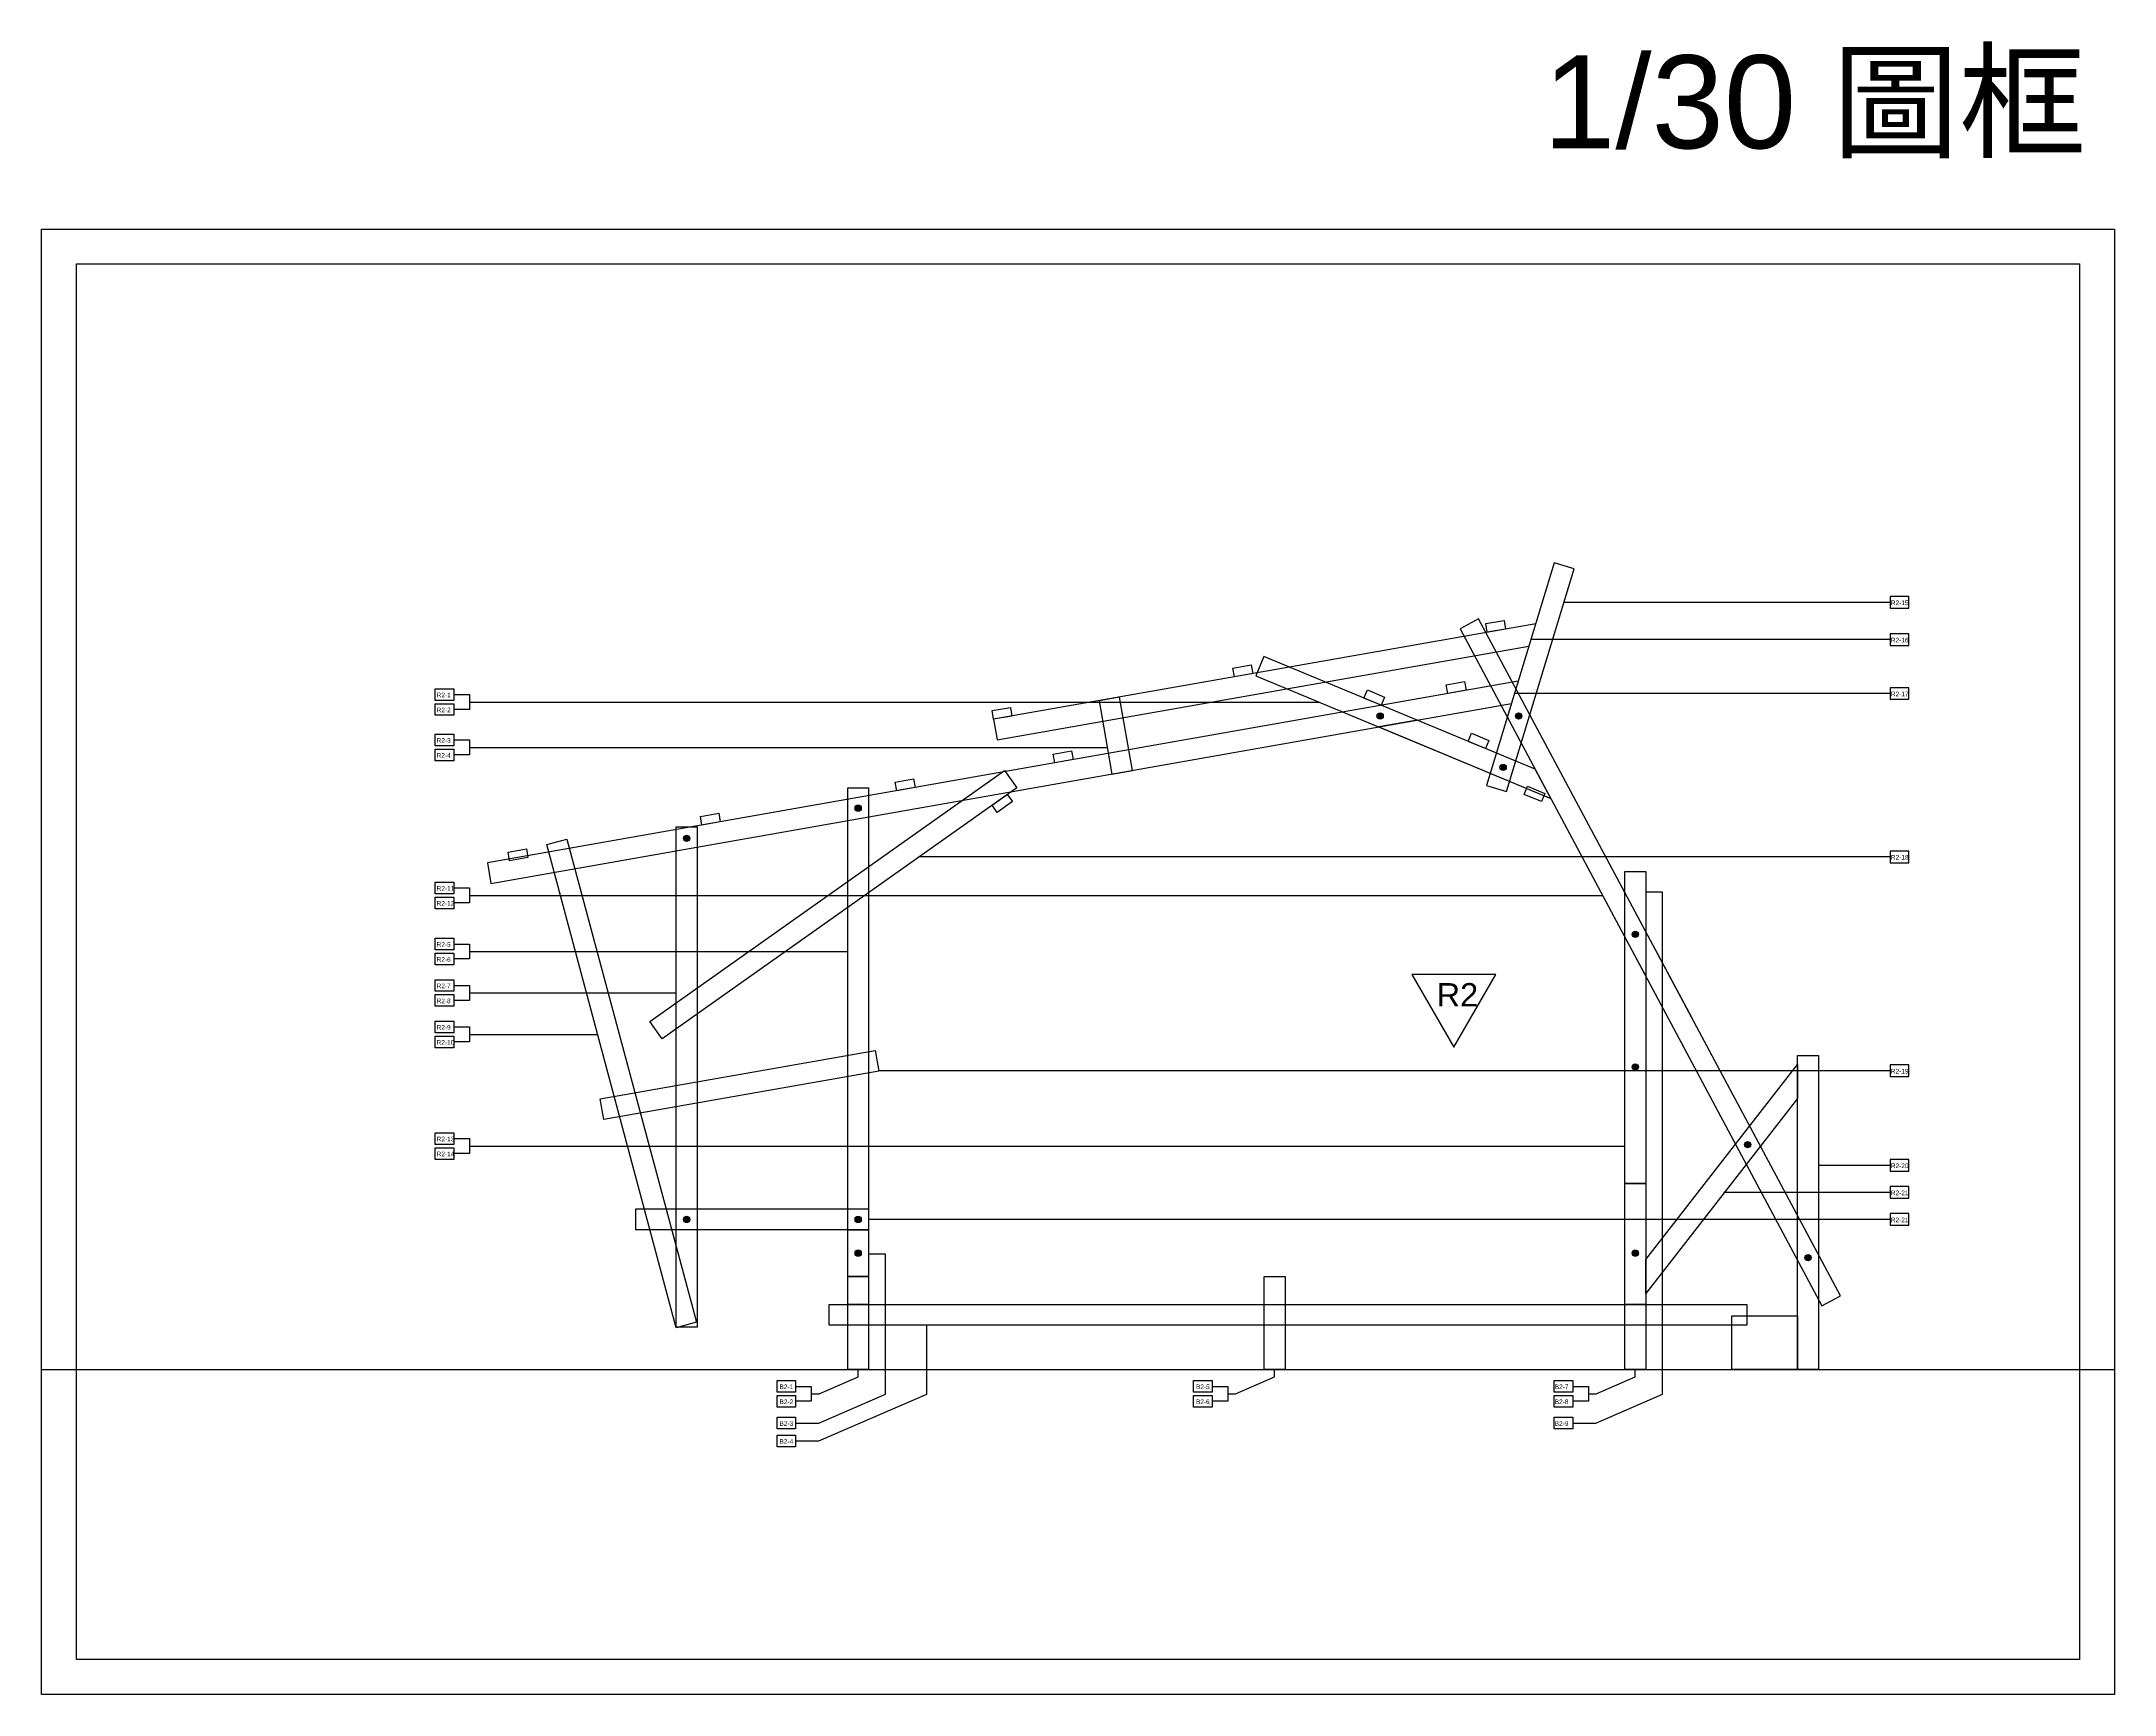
# Model space of a CAD drawing. Header units: millimetres. Extents: x -2666 to 6286, y -11880 to 4849.
# Drawn here: x -28 to 863, y -4989 to -4278 of the extents above; entities that cross this region are included whole.
import ezdxf

# ---------------------------------------------------------------- set-up
doc = ezdxf.new("R2010")
doc.units = ezdxf.units.MM
for name, color, linetype in [('0-rib-base', 10, 'Continuous'), ('0-rib1', 6, 'Continuous'), ('1-螺桿鑽洞', 7, 'Continuous'), ('座標', 3, 'Continuous'), ('樑', 4, 'Continuous'), ('水泥椅', 5, 'Continuous'), ('編號標示', 30, 'Continuous'), ('編號標示線', 44, 'Continuous')]:
    doc.layers.add(name, color=color, linetype=linetype)
for name, color, linetype, plot in [('1-墊圈', 4, 'Continuous', False), ('1-螺絲頭', 9, 'Continuous', False), ('default', 11, 'Continuous', False)]:
    doc.layers.add(name, color=color, linetype=linetype, plot=plot)
doc.styles.get("Standard").update_dxf_attribs({"font": 'arial.ttf'})

# ---------------------------------------------------------------- blocks, each defined once
blk = doc.blocks.new('螺栓組')
h = blk.add_hatch()
h.set_pattern_fill('JIS_WOOD', color=256, scale=0.1, style=0)
edge = h.paths.add_edge_path()
edge.add_arc((0, 0), 0.6, 0, 360)
at = {"layer": '1-墊圈'}
blk.add_circle((0, 0), 1.35, dxfattribs=at)
at = {"layer": '1-螺桿鑽洞'}
for points in [[(1.05, 0), (-1.05, 0)], [(0, -0.91), (0, 0.91)]]:
    blk.add_lwpolyline(points, dxfattribs=at)
blk.add_circle((0, 0), 0.6, dxfattribs=at)
at = {"layer": '1-螺絲頭'}
blk.add_lwpolyline([(-0.52, 0.91), (-1.05, 0), (-0.52, -0.91), (0.52, -0.91), (1.05, 0), (0.52, 0.91)], close=True, dxfattribs=at)

msp = doc.modelspace()

# ---------------------------------------------------------------- linework, layer by layer
msp.add_line((664.996, -4668.107), (680.717, -4697.53))
at = {"layer": '0-rib-base'}
for points in [[(652.077, -4820.932), (652.077, -4634.869), (661.077, -4634.869), (661.077, -4820.932)], [(652.077, -4848.932), (652.077, -4768.932), (661.077, -4768.932), (661.077, -4848.932)], [(227.077, -4788.932), (227.077, -4779.932), (327.077, -4779.932), (327.077, -4788.932)], [(318.077, -4820.932), (318.077, -4788.932), (327.077, -4788.932), (327.077, -4820.932)], [(318.077, -4848.932), (318.077, -4808.932), (327.077, -4808.932), (327.077, -4848.932)], [(497.077, -4848.932), (497.077, -4808.932), (506.077, -4808.932), (506.077, -4848.932)], [(310.075, -4820.932), (704.477, -4820.932), (704.477, -4829.932), (310.075, -4829.932)]]:
    msp.add_lwpolyline(points, close=True, dxfattribs=at)
at = {"layer": '0-rib1'}
for points in [[(592.666, -4597.869), (601.277, -4600.485), (630.347, -4504.804), (621.736, -4502.187)], [(736.775, -4821.542), (744.713, -4817.3), (589.196, -4526.243), (581.258, -4530.484)], [(434.953, -4559.881), (426.09, -4561.443), (431.646, -4592.957), (440.51, -4591.394)], [(233.102, -4699.403), (385.527, -4591.48), (390.727, -4598.825), (238.303, -4706.748)], [(318.077, -4808.932), (318.077, -4598.932), (327.077, -4598.932), (327.077, -4808.932)], [(244.372, -4830.954), (188.726, -4623.28), (197.42, -4620.951), (253.066, -4828.625)], [(244.338, -4830.696), (244.338, -4615.696), (253.338, -4615.696), (253.338, -4830.696)], [(652.077, -4768.932), (652.077, -4663.025), (661.077, -4679.869), (661.077, -4768.932)], [(726.316, -4848.932), (726.316, -4713.932), (735.316, -4713.932), (735.316, -4848.932)]]:
    msp.add_lwpolyline(points, close=True, dxfattribs=at)
for points in [[(613.788, -4528.347), (380.788, -4569.431), (382.351, -4578.295), (610.854, -4538.003)], [(613.552, -4590.924), (497.003, -4542.409), (493.544, -4550.718), (620.251, -4603.461), (613.552, -4590.924)], [(606.291, -4553.024), (163.201, -4631.153), (164.763, -4640.016), (603.357, -4562.68)], [(613.552, -4590.924), (562.856, -4569.821), (546.405, -4572.722)], [(547.434, -4563.402), (546.945, -4563.198), (546.815, -4563.511)], [(546.405, -4572.722), (620.251, -4603.461)], [(213.275, -4741.462), (211.712, -4732.599), (329.889, -4711.761), (331.452, -4720.624), (213.275, -4741.462)], [(726.316, -4717.806), (726.316, -4732.457), (661.077, -4816.26), (661.077, -4801.609), (726.316, -4717.806)]]:
    msp.add_lwpolyline(points, dxfattribs=at)
at = {"layer": 'default'}
msp.add_line((-28.439, -4848.932), (862.561, -4848.932), dxfattribs=at)
for points in [[(862.561, -4358.668), (862.561, -4988.668), (-28.439, -4988.668), (-28.439, -4358.668)], [(847.561, -4373.668), (847.561, -4973.668), (-13.439, -4973.668), (-13.439, -4373.668)]]:
    msp.add_lwpolyline(points, close=True, dxfattribs=at)
at = {"layer": '座標'}
msp.add_lwpolyline([(560.596, -4679.176), (578.606, -4710.371), (596.616, -4679.176)], close=True, dxfattribs=at)
at = {"layer": '樑'}
for points in [[(600.175, -4526.889), (600.835, -4530.631), (592.957, -4532.02), (592.297, -4528.278), (600.175, -4526.889)], [(491.531, -4546.046), (492.191, -4549.788), (484.312, -4551.177), (483.652, -4547.435), (491.531, -4546.046)], [(548.817, -4559.861), (547.357, -4563.369), (539.971, -4560.295), (541.431, -4556.787), (548.817, -4559.861)], [(583.243, -4553.229), (583.903, -4556.972), (576.024, -4558.361), (575.365, -4554.618), (583.243, -4553.229)], [(388.007, -4564.3), (388.667, -4568.042), (380.788, -4569.431), (380.129, -4565.689), (388.007, -4564.3)], [(593.593, -4578.5), (592.132, -4582.008), (584.747, -4578.933), (586.207, -4575.425), (593.593, -4578.5)], [(414.313, -4583.016), (414.973, -4586.758), (407.094, -4588.148), (406.435, -4584.405), (414.313, -4583.016)], [(346.365, -4594.997), (347.025, -4598.739), (339.147, -4600.129), (338.487, -4596.386), (346.365, -4594.997)], [(386.647, -4601.715), (388.842, -4604.816), (382.313, -4609.439), (380.117, -4606.337), (386.647, -4601.715)], [(617.673, -4601.305), (616.213, -4604.813), (608.827, -4601.739), (610.287, -4598.23), (617.673, -4601.305)], [(262.653, -4609.758), (263.312, -4613.5), (255.434, -4614.889), (254.774, -4611.147), (262.653, -4609.758)], [(179.988, -4625.146), (180.648, -4628.889), (172.769, -4630.278), (172.11, -4626.536), (179.988, -4625.146)]]:
    msp.add_lwpolyline(points, dxfattribs=at)
at = {"layer": '水泥椅'}
msp.add_lwpolyline([(726.316, -4848.932), (698.083, -4848.932), (698.083, -4825.932), (726.316, -4825.932), (726.316, -4848.932)], dxfattribs=at)
at = {"layer": '編號標示'}
for points in [[(774.113, -4521.652), (774.113, -4516.652), (766.113, -4516.652), (766.113, -4521.652)], [(774.113, -4537.682), (774.113, -4532.682), (766.113, -4532.682), (766.113, -4537.682)], [(140.799, -4561.279), (140.799, -4556.279), (148.799, -4556.279), (148.799, -4561.279)], [(774.113, -4560.833), (774.113, -4555.833), (766.113, -4555.833), (766.113, -4560.833)], [(140.799, -4567.72), (140.799, -4562.72), (148.799, -4562.72), (148.799, -4567.72)], [(140.799, -4580.805), (140.799, -4575.805), (148.799, -4575.805), (148.799, -4580.805)], [(140.799, -4587.246), (140.799, -4582.246), (148.799, -4582.246), (148.799, -4587.246)], [(774.113, -4631.068), (774.113, -4626.068), (766.113, -4626.068), (766.113, -4631.068)], [(140.799, -4644.448), (140.799, -4639.448), (148.799, -4639.448), (148.799, -4644.448)], [(140.799, -4650.89), (140.799, -4645.89), (148.799, -4645.89), (148.799, -4650.89)], [(140.799, -4668.529), (140.799, -4663.529), (148.799, -4663.529), (148.799, -4668.529)], [(140.799, -4674.97), (140.799, -4669.97), (148.799, -4669.97), (148.799, -4674.97)], [(140.799, -4686.359), (140.799, -4681.359), (148.799, -4681.359), (148.799, -4686.359)], [(140.799, -4692.8), (140.799, -4687.8), (148.799, -4687.8), (148.799, -4692.8)], [(140.799, -4704.188), (140.799, -4699.188), (148.799, -4699.188), (148.799, -4704.188)], [(140.799, -4710.629), (140.799, -4705.629), (148.799, -4705.629), (148.799, -4710.629)], [(774.113, -4723.008), (774.113, -4718.008), (766.113, -4718.008), (766.113, -4723.008)], [(140.799, -4752.154), (140.799, -4747.154), (148.799, -4747.154), (148.799, -4752.154)], [(140.799, -4758.595), (140.799, -4753.595), (148.799, -4753.595), (148.799, -4758.595)], [(774.113, -4763.671), (774.113, -4758.671), (766.113, -4758.671), (766.113, -4763.671)], [(774.113, -4775.309), (774.113, -4770.309), (766.113, -4770.309), (766.113, -4775.309)], [(774.113, -4786.932), (774.113, -4781.932), (766.113, -4781.932), (766.113, -4786.932)], [(287.708, -4858.678), (287.708, -4853.678), (295.708, -4853.678), (295.708, -4858.678)], [(466.708, -4858.678), (466.708, -4853.678), (474.708, -4853.678), (474.708, -4858.678)], [(621.708, -4858.678), (621.708, -4853.678), (629.708, -4853.678), (629.708, -4858.678)], [(287.708, -4865.12), (287.708, -4860.12), (295.708, -4860.12), (295.708, -4865.12)], [(466.708, -4865.12), (466.708, -4860.12), (474.708, -4860.12), (474.708, -4865.12)], [(621.708, -4865.12), (621.708, -4860.12), (629.708, -4860.12), (629.708, -4865.12)], [(287.708, -4874.475), (287.708, -4869.475), (295.708, -4869.475), (295.708, -4874.475)], [(621.708, -4874.475), (621.708, -4869.475), (629.708, -4869.475), (629.708, -4874.475)], [(287.708, -4882.142), (287.708, -4877.142), (295.708, -4877.142), (295.708, -4882.142)]]:
    msp.add_lwpolyline(points, close=True, dxfattribs=at)
for points in [[(148.799, -4558.779), (155.501, -4558.779), (155.501, -4565.22), (148.799, -4565.22)], [(148.799, -4578.305), (155.501, -4578.305), (155.501, -4584.746), (148.799, -4584.746)], [(148.799, -4641.948), (155.501, -4641.948), (155.501, -4648.39), (148.799, -4648.39)], [(148.799, -4666.029), (155.501, -4666.029), (155.501, -4672.47), (148.799, -4672.47)], [(148.799, -4683.859), (155.501, -4683.859), (155.501, -4690.3), (148.799, -4690.3)], [(148.799, -4701.688), (155.501, -4701.688), (155.501, -4708.129), (148.799, -4708.129)], [(148.799, -4749.654), (155.501, -4749.654), (155.501, -4756.095), (148.799, -4756.095)]]:
    msp.add_lwpolyline(points, dxfattribs=at)
at = {"layer": '編號標示線'}
for p, q in [((766.113, -4519.152), (625.988, -4519.152)), ((766.113, -4535.182), (611.711, -4535.182)), ((766.113, -4558.333), (604.678, -4558.333)), ((155.501, -4561.999), (520.645, -4561.999)), ((155.501, -4581.526), (429.631, -4581.526)), ((766.113, -4628.568), (348.719, -4628.568)), ((155.501, -4645.169), (642.536, -4645.169)), ((766.113, -4720.508), (331.432, -4720.508)), ((766.113, -4761.171), (735.316, -4761.171)), ((766.113, -4772.809), (694.539, -4772.809)), ((766.113, -4784.432), (327.077, -4784.432))]:
    msp.add_line(p, q, dxfattribs=at)
for points in [[(629.708, -4871.975), (639.693, -4871.975), (668.291, -4859.573), (668.291, -4643.783), (661.077, -4643.783)], [(155.501, -4669.25), (318.077, -4669.25)], [(155.501, -4687.079), (244.338, -4687.079)], [(155.501, -4704.909), (210.599, -4704.909)], [(155.501, -4752.874), (652.077, -4752.874)], [(295.708, -4871.975), (305.693, -4871.975), (334.291, -4859.573), (334.291, -4799.342), (327.024, -4799.342)], [(295.708, -4879.642), (305.693, -4879.642), (352.066, -4859.531), (352.066, -4829.932)], [(302.41, -4859.399), (305.746, -4859.399), (322.577, -4852.1), (322.577, -4848.932)], [(481.41, -4859.399), (484.746, -4859.399), (501.577, -4852.1), (501.577, -4848.932)], [(636.41, -4859.399), (639.746, -4859.399), (656.577, -4852.1), (656.577, -4848.932)], [(295.708, -4856.178), (302.41, -4856.178), (302.41, -4862.62), (295.708, -4862.62)], [(474.708, -4856.178), (481.41, -4856.178), (481.41, -4862.62), (474.708, -4862.62)], [(629.708, -4856.178), (636.41, -4856.178), (636.41, -4862.62), (629.708, -4862.62)]]:
    msp.add_lwpolyline(points, dxfattribs=at)

# ---------------------------------------------------------------- block references
at = {"layer": '1-螺桿鑽洞', "rotation": 90}
for p in [(546.92, -4568.046), (606.43, -4568.046), (599.783, -4590.051), (322.577, -4607.62), (248.838, -4620.622), (656.577, -4661.898), (656.577, -4718.932), (704.848, -4752.241), (248.838, -4784.432), (322.577, -4784.432), (322.577, -4798.932), (656.577, -4798.932), (730.816, -4800.84)]:
    msp.add_blockref('螺栓組', p, dxfattribs=at)

# ---------------------------------------------------------------- texts
at = {"layer": 'default', "insert": (616.979, -4283.977), "char_height": 40, "attachment_point": 1}
msp.add_mtext_dynamic_manual_height_columns('1/30 {\\fPMingLiU|b0|i0|c136|p18;圖框}', width=430.53379, gutter_width=12.5, heights=[0], dxfattribs=at)
at = {"layer": '座標', "insert": (571.197, -4682.846), "char_height": 10, "attachment_point": 1}
msp.add_mtext_dynamic_manual_height_columns('R2', width=22.24738, gutter_width=12.5, heights=[0], dxfattribs=at)
at = {"layer": '編號標示'}
for s, p in [('R2-15', (766.41, -4520.35)), ('R2-16', (766.41, -4536.38)), ('R2-1', (141.403, -4559.976)), ('R2-17', (766.41, -4559.531)), ('R2-2', (141.403, -4566.417)), ('R2-3', (141.403, -4579.503)), ('R2-4', (141.403, -4585.944)), ('R2-18', (766.41, -4629.766)), ('R2-11', (141.403, -4643.146)), ('R2-12', (141.403, -4649.587)), ('R2-5', (141.403, -4667.227)), ('R2-6', (141.403, -4673.668)), ('R2-7', (141.403, -4685.056)), ('R2-8', (141.403, -4691.497)), ('R2-9', (141.403, -4702.886)), ('R2-10', (141.403, -4709.327)), ('R2-19', (766.41, -4721.706)), ('R2-13', (141.403, -4750.851)), ('R2-14', (141.403, -4757.292)), ('R2-20', (766.41, -4762.369)), ('R2-21', (766.41, -4774.007)), ('R2-21', (766.41, -4785.629)), ('B2-1', (288.766, -4857.376)), ('B2-5', (467.766, -4857.376)), ('B2-7', (621.962, -4857.376)), ('B2-2', (288.766, -4863.817)), ('B2-6', (467.766, -4863.817)), ('B2-8', (621.962, -4863.817)), ('B2-3', (288.766, -4873.172)), ('B2-9', (621.962, -4873.172)), ('B2-4', (288.766, -4880.839))]:
    msp.add_text(s, height=2, dxfattribs=at).set_placement(p)

doc.saveas('drawing.dxf')
